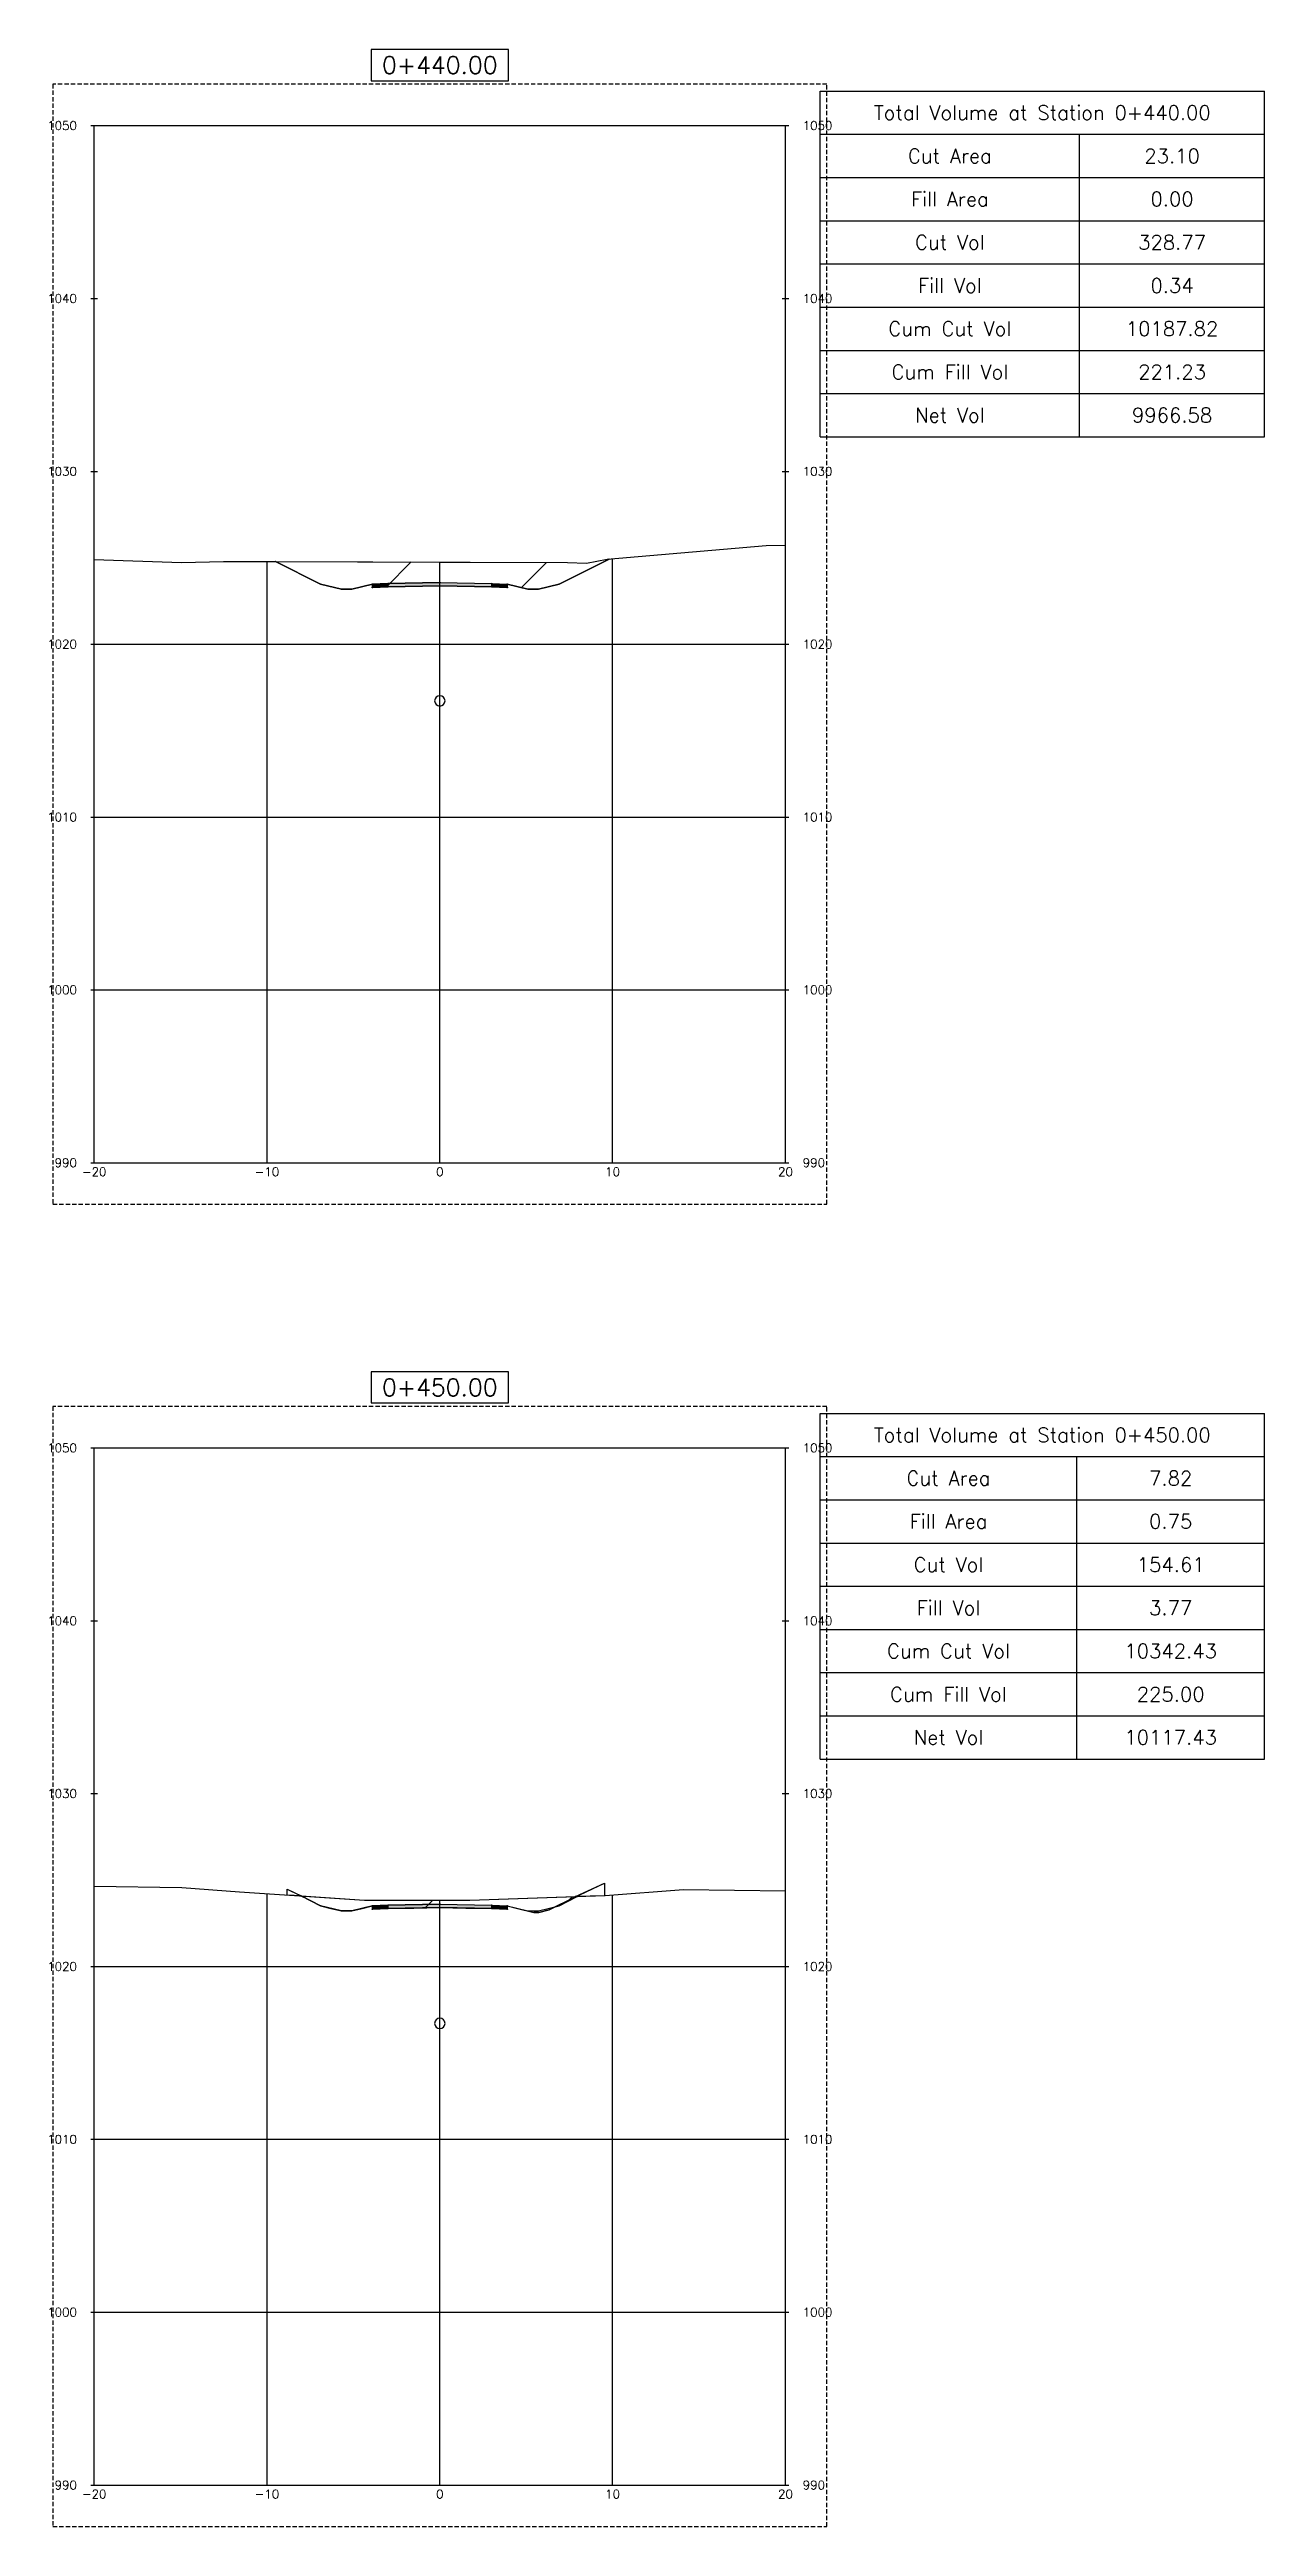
# Model space of a CAD drawing. Header units: metres. Extents: x 517023 to 519141, y 3924953 to 3927827.
# Drawn here: x 518652.9 to 518723.2, y 3925511.7 to 3925655 of the extents above; entities that cross this region are included whole.
import ezdxf

# ---------------------------------------------------------------- set-up
doc = ezdxf.new("R2010")
doc.units = ezdxf.units.M
doc.linetypes.add('DASHED2', pattern=[0.375, 0.25, -0.125])
for name, color, linetype in [('C-ANNO-TABL', 1, 'Continuous'), ('C-ANNO-TABL-TEXT', 150, 'Continuous'), ('C-ANNO-TABL-TITL', 150, 'Continuous'), ('C-ANNO-TABL-TTBL', 5, 'Continuous'), ('C-ROAD-CORR', 5, 'Continuous'), ('C-ROAD-CORR-PATT', 150, 'Continuous'), ('C-ROAD-LINK', 150, 'Continuous'), ('C-ROAD-MARK', 212, 'Continuous'), ('C-ROAD-PROF-TTLB', 5, 'Continuous'), ('C-ROAD-SECT', 7, 'Continuous'), ('C-ROAD-SECT-GRID', 7, 'Continuous'), ('C-ROAD-SECT-TEXT', 92, 'Continuous'), ('C-ROAD-SECT-TICK', 7, 'Continuous'), ('C-ROAD-SECT-TITL', 92, 'Continuous'), ('C-ROAD-SHAP', 32, 'Continuous'), ('C-ROAD-SHAP-PATT', 7, 'Continuous'), ('C-STRM-PIPE', 170, 'Continuous')]:
    doc.layers.add(name, color=color, linetype=linetype)
doc.layers.add('C-ROAD-SECT-BUFR', color=6, linetype='DASHED2', plot=False)
doc.styles.get("Standard").update_dxf_attribs({"font": 'simplex.shx'})

msp = doc.modelspace()

# ---------------------------------------------------------------- texts
at = {"layer": 'C-ANNO-TABL-TEXT', "color": 150, "linetype": 'Continuous', "lineweight": -3, "char_height": 0.833, "attachment_point": 5}
for s, insert in [('23.10', (518717.84, 3925648.89)), ('0.00', (518717.84, 3925646.39)), ('328.77', (518717.84, 3925643.89)), ('0.34', (518717.84, 3925641.39)), ('10187.82', (518717.84, 3925638.89)), ('221.23', (518717.84, 3925636.39)), ('9966.58', (518717.84, 3925633.89)), ('7.82', (518717.76, 3925572.39)), ('0.75', (518717.76, 3925569.89)), ('154.61', (518717.76, 3925567.39)), ('3.77', (518717.76, 3925564.89)), ('10342.43', (518717.76, 3925562.39)), ('225.00', (518717.76, 3925559.89)), ('10117.43', (518717.76, 3925557.39))]:
    msp.add_mtext(s, dxfattribs=dict(at, insert=insert))
at = {"layer": 'C-ANNO-TABL-TITL', "color": 150, "linetype": 'Continuous', "lineweight": -3, "attachment_point": 5}
for s, insert, char_height in [('Total Volume at Station 0+440.00', (518710.33, 3925651.39), 0.8333), ('Cut Area', (518704.98, 3925648.89), 0.833), ('Fill Area', (518704.98, 3925646.39), 0.833), ('Cut Vol', (518704.98, 3925643.89), 0.833), ('Fill Vol', (518704.98, 3925641.39), 0.833), ('Cum Cut Vol', (518704.98, 3925638.89), 0.8333), ('Cum Fill Vol', (518704.98, 3925636.39), 0.8333), ('Net Vol', (518704.98, 3925633.89), 0.833), ('Total Volume at Station 0+450.00', (518710.33, 3925574.89), 0.8333), ('Cut Area', (518704.9, 3925572.39), 0.833), ('Fill Area', (518704.9, 3925569.89), 0.833), ('Cut Vol', (518704.9, 3925567.39), 0.833), ('Fill Vol', (518704.9, 3925564.89), 0.833), ('Cum Cut Vol', (518704.9, 3925562.39), 0.8333), ('Cum Fill Vol', (518704.9, 3925559.89), 0.8333), ('Net Vol', (518704.9, 3925557.39), 0.833)]:
    msp.add_mtext(s, dxfattribs=dict(at, insert=insert, char_height=char_height))
at = {"layer": 'C-ROAD-SECT-TEXT', "color": 92, "linetype": 'Continuous', "lineweight": -3, "char_height": 0.5}
for s, insert, attachment_point in [('1050', (518654.47, 3925650.64), 6), ('1050', (518696.47, 3925650.64), 4), ('1040', (518654.47, 3925640.64), 6), ('1040', (518696.47, 3925640.64), 4), ('1030', (518654.47, 3925630.64), 6), ('1030', (518696.47, 3925630.64), 4), ('1020', (518654.47, 3925620.64), 6), ('1020', (518696.47, 3925620.64), 4), ('1010', (518654.47, 3925610.64), 6), ('1010', (518696.47, 3925610.64), 4), ('1000', (518654.47, 3925600.64), 6), ('1000', (518696.47, 3925600.64), 4), ('990', (518654.47, 3925590.64), 6), ('{\\C3;-20}', (518655.47, 3925590.37), 2), ('{\\C3;-10}', (518665.47, 3925590.37), 2), ('{\\C3;0}', (518675.47, 3925590.37), 2), ('{\\C3;10}', (518685.47, 3925590.37), 2), ('{\\C3;20}', (518695.47, 3925590.37), 2), ('990', (518696.47, 3925590.64), 4), ('1050', (518654.47, 3925574.14), 6), ('1050', (518696.47, 3925574.14), 4), ('1040', (518654.47, 3925564.14), 6), ('1040', (518696.47, 3925564.14), 4), ('1030', (518654.47, 3925554.14), 6), ('1030', (518696.47, 3925554.14), 4), ('1020', (518654.47, 3925544.14), 6), ('1020', (518696.47, 3925544.14), 4), ('1010', (518654.47, 3925534.14), 6), ('1010', (518696.47, 3925534.14), 4), ('1000', (518654.47, 3925524.14), 6), ('1000', (518696.47, 3925524.14), 4), ('990', (518654.47, 3925514.14), 6), ('990', (518696.47, 3925514.14), 4), ('{\\C3;-20}', (518655.47, 3925513.87), 2), ('{\\C3;-10}', (518665.47, 3925513.87), 2), ('{\\C3;0}', (518675.47, 3925513.87), 2), ('{\\C3;10}', (518685.47, 3925513.87), 2), ('{\\C3;20}', (518695.47, 3925513.87), 2)]:
    msp.add_mtext(s, dxfattribs=dict(at, insert=insert, attachment_point=attachment_point))
at = {"layer": 'C-ROAD-SECT-TITL', "color": 92, "linetype": 'Continuous', "lineweight": -3, "char_height": 1, "attachment_point": 8}
for s, insert in [('0+440.00', (518675.47, 3925653.64)), ('0+450.00', (518675.47, 3925577.14))]:
    msp.add_mtext(s, dxfattribs=dict(at, insert=insert))

# ---------------------------------------------------------------- hatches: boundary and pattern name
at = {"layer": 'C-ROAD-CORR-PATT', "linetype": 'Continuous', "lineweight": -3}
h = msp.add_hatch(dxfattribs=at)
h.set_pattern_fill('ANSI31', color=1, scale=1.75, style=0)
h.set_pattern_definition([(45, (518665.9707, 3925625.417), (-3.9289, 3.9289), [])])
h.paths.add_polyline_path([(518665.97, 3925625.42), (518682.86, 3925625.37), (518683.96, 3925625.32), (518685.15, 3925625.55), (518685.26, 3925625.56), (518682.37, 3925624.12), (518681.17, 3925623.82), (518680.57, 3925623.82), (518679.37, 3925624.12), (518679.37, 3925623.92), (518678.47, 3925623.95), (518675.47, 3925624.01), (518672.47, 3925623.95), (518671.57, 3925623.92), (518671.57, 3925624.12), (518670.37, 3925623.82), (518669.77, 3925623.82), (518668.57, 3925624.12)])
h = msp.add_hatch(dxfattribs=at)
h.set_pattern_fill('ANSI31', color=3, scale=1.75, style=0)
h.set_pattern_definition([(45, (518683.312, 3925548.1764), (-3.9289, 3.9289), [])])
h.paths.add_polyline_path([(518683.31, 3925548.18), (518684.99, 3925548.96), (518684.99, 3925548.23)])
h.paths.add_polyline_path([(518666.64, 3925548.27), (518666.64, 3925548.62), (518667.45, 3925548.22)])
h = msp.add_hatch(dxfattribs=at)
h.set_pattern_fill('ANSI31', color=1, scale=1.75, style=0)
h.set_pattern_definition([(45, (518667.446, 3925548.217), (-3.9289, 3.9289), [])])
h.paths.add_polyline_path([(518667.45, 3925548.22), (518671.11, 3925547.98), (518677.2, 3925547.97), (518683.31, 3925548.18), (518683.24, 3925548.14), (518681.8, 3925547.42), (518681.2, 3925547.27), (518680.9, 3925547.27), (518679.97, 3925547.5), (518679.37, 3925547.65), (518679.37, 3925547.45), (518678.47, 3925547.49), (518675.47, 3925547.55), (518672.47, 3925547.49), (518672.02, 3925547.47), (518671.57, 3925547.45), (518671.57, 3925547.65), (518670.37, 3925547.35), (518669.77, 3925547.35), (518668.57, 3925547.65)])
at = {"layer": 'C-ROAD-SHAP-PATT', "linetype": 'Continuous', "lineweight": -3}
for points in [[(518672.47, 3925624.15), (518671.57, 3925624.12), (518671.57, 3925623.92), (518672.47, 3925623.95)], [(518675.47, 3925624.21), (518672.47, 3925624.15), (518672.47, 3925623.95), (518675.47, 3925624.01)], [(518675.47, 3925624.21), (518678.47, 3925624.15), (518678.47, 3925623.95), (518675.47, 3925624.01)], [(518678.47, 3925624.15), (518679.37, 3925624.12), (518679.37, 3925623.92), (518678.47, 3925623.95)], [(518672.47, 3925547.69), (518671.57, 3925547.65), (518671.57, 3925547.45), (518672.47, 3925547.49)], [(518675.47, 3925547.75), (518672.47, 3925547.69), (518672.47, 3925547.49), (518675.47, 3925547.55)], [(518675.47, 3925547.75), (518678.47, 3925547.69), (518678.47, 3925547.49), (518675.47, 3925547.55)], [(518678.47, 3925547.69), (518679.37, 3925547.65), (518679.37, 3925547.45), (518678.47, 3925547.49)]]:
    msp.add_hatch(color=7, dxfattribs=at).paths.add_polyline_path(points)

# ---------------------------------------------------------------- linework, layer by layer
at = {"layer": 'C-ANNO-TABL', "color": 1, "linetype": 'Continuous', "lineweight": -3}
for p, q in [((518697.47, 3925650.14), (518723.19, 3925650.14)), ((518712.49, 3925632.64), (518712.49, 3925650.14)), ((518697.47, 3925647.64), (518723.19, 3925647.64)), ((518697.47, 3925645.14), (518723.19, 3925645.14)), ((518697.47, 3925642.64), (518723.19, 3925642.64)), ((518697.47, 3925640.14), (518723.19, 3925640.14)), ((518697.47, 3925637.64), (518723.19, 3925637.64)), ((518697.47, 3925635.14), (518723.19, 3925635.14)), ((518697.47, 3925573.64), (518723.19, 3925573.64)), ((518712.33, 3925556.14), (518712.33, 3925573.64)), ((518697.47, 3925571.14), (518723.19, 3925571.14)), ((518697.47, 3925568.64), (518723.19, 3925568.64)), ((518697.47, 3925566.14), (518723.19, 3925566.14)), ((518697.47, 3925563.64), (518723.19, 3925563.64)), ((518697.47, 3925561.14), (518723.19, 3925561.14)), ((518697.47, 3925558.64), (518723.19, 3925558.64))]:
    msp.add_line(p, q, dxfattribs=at)
at = {"layer": 'C-ANNO-TABL-TTBL', "color": 5, "linetype": 'Continuous', "lineweight": -3}
for p, q in [((518697.47, 3925652.64), (518723.19, 3925652.64)), ((518697.47, 3925632.64), (518697.47, 3925652.64)), ((518723.19, 3925632.64), (518723.19, 3925652.64)), ((518697.47, 3925632.64), (518723.19, 3925632.64)), ((518697.47, 3925576.14), (518723.19, 3925576.14)), ((518697.47, 3925556.14), (518697.47, 3925576.14)), ((518723.19, 3925556.14), (518723.19, 3925576.14)), ((518697.47, 3925556.14), (518723.19, 3925556.14))]:
    msp.add_line(p, q, dxfattribs=at)
at = {"layer": 'C-ROAD-CORR', "color": 1, "linetype": 'Continuous', "lineweight": -3}
for p, q in [((518665.97, 3925625.42), (518682.86, 3925625.37)), ((518668.57, 3925624.12), (518665.97, 3925625.42)), ((518685.26, 3925625.56), (518682.37, 3925624.12)), ((518682.86, 3925625.37), (518683.96, 3925625.32)), ((518683.96, 3925625.32), (518685.15, 3925625.55)), ((518685.15, 3925625.55), (518685.26, 3925625.56)), ((518669.77, 3925623.82), (518668.57, 3925624.12)), ((518670.37, 3925623.82), (518669.77, 3925623.82)), ((518671.57, 3925624.12), (518670.37, 3925623.82)), ((518671.57, 3925623.92), (518671.57, 3925624.12)), ((518672.47, 3925623.95), (518671.57, 3925623.92)), ((518675.47, 3925624.01), (518672.47, 3925623.95)), ((518678.47, 3925623.95), (518675.47, 3925624.01)), ((518679.37, 3925623.92), (518678.47, 3925623.95)), ((518680.57, 3925623.82), (518679.37, 3925624.12)), ((518679.37, 3925624.12), (518679.37, 3925623.92)), ((518681.17, 3925623.82), (518680.57, 3925623.82)), ((518682.37, 3925624.12), (518681.17, 3925623.82)), ((518667.45, 3925548.22), (518671.11, 3925547.98)), ((518668.57, 3925547.65), (518667.45, 3925548.22)), ((518669.77, 3925547.35), (518668.57, 3925547.65)), ((518670.37, 3925547.35), (518669.77, 3925547.35)), ((518671.57, 3925547.65), (518670.37, 3925547.35)), ((518671.11, 3925547.98), (518677.2, 3925547.97)), ((518671.57, 3925547.45), (518671.57, 3925547.65)), ((518671.57, 3925547.45), (518672.47, 3925547.49)), ((518675.47, 3925547.55), (518672.47, 3925547.49)), ((518678.47, 3925547.49), (518675.47, 3925547.55)), ((518677.2, 3925547.97), (518683.31, 3925548.18)), ((518679.37, 3925547.45), (518678.47, 3925547.49)), ((518679.37, 3925547.65), (518680.9, 3925547.27)), ((518679.37, 3925547.65), (518679.37, 3925547.45)), ((518681.8, 3925547.42), (518681.2, 3925547.27)), ((518683.24, 3925548.14), (518681.8, 3925547.42)), ((518683.31, 3925548.18), (518683.24, 3925548.14)), ((518681.2, 3925547.27), (518680.9, 3925547.27))]:
    msp.add_line(p, q, dxfattribs=at)
at = {"layer": 'C-ROAD-CORR', "color": 3, "linetype": 'Continuous', "lineweight": -3}
for p, q in [((518683.31, 3925548.18), (518684.99, 3925548.96)), ((518684.99, 3925548.96), (518684.99, 3925548.23)), ((518666.64, 3925548.27), (518666.64, 3925548.62)), ((518666.64, 3925548.62), (518667.45, 3925548.22)), ((518667.45, 3925548.22), (518666.64, 3925548.27)), ((518684.99, 3925548.23), (518683.31, 3925548.18))]:
    msp.add_line(p, q, dxfattribs=at)
at = {"layer": 'C-ROAD-LINK', "color": 150, "linetype": 'Continuous', "lineweight": -3}
for p, q in [((518665.97, 3925625.42), (518668.57, 3925624.12)), ((518682.37, 3925624.12), (518685.26, 3925625.56)), ((518668.57, 3925624.12), (518669.77, 3925623.82)), ((518669.77, 3925623.82), (518670.37, 3925623.82)), ((518670.37, 3925623.82), (518671.57, 3925624.12)), ((518671.57, 3925624.12), (518672.47, 3925624.15)), ((518671.57, 3925624.12), (518671.57, 3925623.92)), ((518671.57, 3925623.92), (518672.47, 3925623.95)), ((518672.47, 3925624.15), (518675.47, 3925624.21)), ((518672.47, 3925624.15), (518672.47, 3925623.95)), ((518672.47, 3925623.95), (518672.47, 3925624.15)), ((518672.47, 3925623.95), (518675.47, 3925624.01)), ((518675.47, 3925624.21), (518678.47, 3925624.15)), ((518675.47, 3925624.01), (518675.47, 3925624.21)), ((518675.47, 3925624.01), (518678.47, 3925623.95)), ((518678.47, 3925624.15), (518678.47, 3925623.95)), ((518678.47, 3925624.15), (518679.37, 3925624.12)), ((518678.47, 3925623.95), (518678.47, 3925624.15)), ((518678.47, 3925623.95), (518679.37, 3925623.92)), ((518679.37, 3925624.12), (518679.37, 3925623.92)), ((518679.37, 3925624.12), (518680.57, 3925623.82)), ((518680.57, 3925623.82), (518681.17, 3925623.82)), ((518681.17, 3925623.82), (518682.37, 3925624.12)), ((518667.45, 3925548.22), (518668.57, 3925547.65)), ((518668.57, 3925547.65), (518669.77, 3925547.35)), ((518669.77, 3925547.35), (518670.37, 3925547.35)), ((518670.37, 3925547.35), (518671.57, 3925547.65)), ((518671.57, 3925547.65), (518672.47, 3925547.69)), ((518671.57, 3925547.65), (518671.57, 3925547.45)), ((518671.57, 3925547.45), (518672.47, 3925547.49)), ((518672.47, 3925547.69), (518675.47, 3925547.75)), ((518672.47, 3925547.69), (518672.47, 3925547.49)), ((518672.47, 3925547.49), (518672.47, 3925547.69)), ((518672.47, 3925547.49), (518675.47, 3925547.55)), ((518675.47, 3925547.75), (518678.47, 3925547.69)), ((518675.47, 3925547.55), (518675.47, 3925547.75)), ((518675.47, 3925547.55), (518678.47, 3925547.49)), ((518678.47, 3925547.69), (518678.47, 3925547.49)), ((518678.47, 3925547.69), (518679.37, 3925547.65)), ((518678.47, 3925547.49), (518678.47, 3925547.69)), ((518678.47, 3925547.49), (518679.37, 3925547.45)), ((518679.37, 3925547.65), (518679.37, 3925547.45)), ((518679.37, 3925547.65), (518680.57, 3925547.35)), ((518680.57, 3925547.35), (518681.17, 3925547.35)), ((518681.17, 3925547.35), (518682.37, 3925547.65)), ((518682.37, 3925547.65), (518683.42, 3925548.18))]:
    msp.add_line(p, q, dxfattribs=at)
at = {"layer": 'C-ROAD-MARK', "color": 212, "linetype": 'Continuous', "lineweight": -3}
for centre in [(518665.97, 3925625.42), (518685.26, 3925625.56), (518668.57, 3925624.12), (518669.77, 3925623.82), (518670.37, 3925623.82), (518671.57, 3925624.12), (518671.57, 3925623.92), (518672.47, 3925624.15), (518672.47, 3925623.95), (518675.47, 3925624.21), (518675.47, 3925624.01), (518678.47, 3925624.15), (518678.47, 3925623.95), (518679.37, 3925624.12), (518679.37, 3925623.92), (518680.57, 3925623.82), (518681.17, 3925623.82), (518682.37, 3925624.12), (518667.45, 3925548.22), (518668.57, 3925547.65), (518669.77, 3925547.35), (518670.37, 3925547.35), (518671.57, 3925547.65), (518671.57, 3925547.45), (518672.47, 3925547.69), (518672.47, 3925547.49), (518675.47, 3925547.75), (518675.47, 3925547.55), (518678.47, 3925547.69), (518678.47, 3925547.49), (518679.37, 3925547.65), (518679.37, 3925547.45), (518680.57, 3925547.35), (518681.17, 3925547.35), (518682.37, 3925547.65), (518683.42, 3925548.18)]:
    msp.add_circle(centre, 0.015, dxfattribs=at)
at = {"layer": 'C-ROAD-PROF-TTLB', "color": 5, "linetype": 'Continuous', "lineweight": -3}
for p, q in [((518655.47, 3925590.64), (518655.47, 3925650.64)), ((518655.47, 3925650.64), (518695.47, 3925650.64)), ((518695.47, 3925590.64), (518695.47, 3925650.64)), ((518655.47, 3925590.64), (518695.47, 3925590.64)), ((518655.47, 3925514.14), (518655.47, 3925574.14)), ((518655.47, 3925574.14), (518695.47, 3925574.14)), ((518695.47, 3925514.14), (518695.47, 3925574.14)), ((518655.47, 3925514.14), (518695.47, 3925514.14))]:
    msp.add_line(p, q, dxfattribs=at)
at = {"layer": 'C-ROAD-SECT', "color": 7, "linetype": 'Continuous', "lineweight": -3}
for points in [[(518655.47, 3925625.53), (518660.52, 3925625.37), (518662.95, 3925625.43), (518663.77, 3925625.43), (518665.94, 3925625.42), (518675.47, 3925625.39), (518682.86, 3925625.37), (518683.96, 3925625.32), (518685.15, 3925625.55), (518694.36, 3925626.34), (518695.47, 3925626.37)], [(518665.97, 3925625.42), (518668.57, 3925624.12), (518669.77, 3925623.82), (518670.37, 3925623.82), (518671.57, 3925624.12), (518671.57, 3925623.92), (518672.47, 3925623.95), (518675.47, 3925624.01), (518678.47, 3925623.95), (518679.37, 3925623.92), (518679.37, 3925624.12), (518680.57, 3925623.82), (518681.17, 3925623.82), (518682.37, 3925624.12), (518685.26, 3925625.56)], [(518655.47, 3925548.79), (518660.55, 3925548.7), (518663.87, 3925548.45), (518671.11, 3925547.98), (518675.47, 3925547.97), (518677.2, 3925547.97), (518685.03, 3925548.24), (518689.56, 3925548.6), (518695.47, 3925548.51)], [(518666.64, 3925548.62), (518667.94, 3925547.97), (518668.57, 3925547.65), (518669.17, 3925547.5), (518669.77, 3925547.35), (518670.07, 3925547.35), (518670.37, 3925547.35), (518670.97, 3925547.5), (518671.57, 3925547.65), (518671.57, 3925547.55), (518671.57, 3925547.45), (518672.02, 3925547.47), (518672.47, 3925547.49), (518673.97, 3925547.52), (518675.47, 3925547.55), (518676.97, 3925547.52), (518678.47, 3925547.49), (518678.92, 3925547.47), (518679.37, 3925547.45), (518679.37, 3925547.55), (518679.37, 3925547.65), (518679.97, 3925547.5), (518680.9, 3925547.27), (518681.2, 3925547.27), (518681.8, 3925547.42), (518683.24, 3925548.14), (518684.99, 3925548.96)]]:
    msp.add_lwpolyline(points, dxfattribs=at)
at = {"layer": 'C-ROAD-SECT-BUFR', "color": 6, "linetype": 'DASHED2', "lineweight": -3}
for p, q in [((518697.87, 3925653.04), (518653.07, 3925653.04)), ((518653.07, 3925653.04), (518653.07, 3925588.24)), ((518697.87, 3925588.24), (518697.87, 3925653.04)), ((518653.07, 3925588.24), (518697.87, 3925588.24)), ((518697.87, 3925576.54), (518653.07, 3925576.54)), ((518653.07, 3925576.54), (518653.07, 3925511.74)), ((518697.87, 3925511.74), (518697.87, 3925576.54)), ((518653.07, 3925511.74), (518697.87, 3925511.74))]:
    msp.add_line(p, q, dxfattribs=at)
at = {"layer": 'C-ROAD-SECT-GRID', "color": 7, "linetype": 'Continuous', "lineweight": -3}
for p, q in [((518695.47, 3925590.64), (518695.47, 3925626.37)), ((518655.47, 3925590.64), (518655.47, 3925625.53)), ((518665.47, 3925590.64), (518665.47, 3925625.42)), ((518675.47, 3925590.64), (518675.47, 3925625.39)), ((518685.47, 3925590.64), (518685.47, 3925625.58)), ((518655.47, 3925620.64), (518695.47, 3925620.64)), ((518655.47, 3925610.64), (518695.47, 3925610.64)), ((518655.47, 3925600.64), (518695.47, 3925600.64)), ((518655.47, 3925590.64), (518695.47, 3925590.64)), ((518655.47, 3925514.14), (518655.47, 3925548.79)), ((518665.47, 3925514.14), (518665.47, 3925548.35)), ((518675.47, 3925514.14), (518675.47, 3925547.97)), ((518685.47, 3925514.14), (518685.47, 3925548.27)), ((518695.47, 3925514.14), (518695.47, 3925548.51)), ((518655.47, 3925544.14), (518695.47, 3925544.14)), ((518655.47, 3925534.14), (518695.47, 3925534.14)), ((518655.47, 3925524.14), (518695.47, 3925524.14)), ((518655.47, 3925514.14), (518695.47, 3925514.14))]:
    msp.add_line(p, q, dxfattribs=at)
at = {"layer": 'C-ROAD-SECT-TICK', "color": 7, "linetype": 'Continuous', "lineweight": -3}
for p, q in [((518655.27, 3925650.64), (518655.67, 3925650.64)), ((518695.27, 3925650.64), (518695.67, 3925650.64)), ((518655.27, 3925640.64), (518655.67, 3925640.64)), ((518695.27, 3925640.64), (518695.67, 3925640.64)), ((518655.27, 3925630.64), (518655.67, 3925630.64)), ((518695.27, 3925630.64), (518695.67, 3925630.64)), ((518655.27, 3925620.64), (518655.67, 3925620.64)), ((518695.27, 3925620.64), (518695.67, 3925620.64)), ((518655.27, 3925610.64), (518655.67, 3925610.64)), ((518695.27, 3925610.64), (518695.67, 3925610.64)), ((518655.27, 3925600.64), (518655.67, 3925600.64)), ((518695.27, 3925600.64), (518695.67, 3925600.64)), ((518655.27, 3925590.64), (518655.67, 3925590.64)), ((518695.27, 3925590.64), (518695.67, 3925590.64)), ((518655.27, 3925574.14), (518655.67, 3925574.14)), ((518695.27, 3925574.14), (518695.67, 3925574.14)), ((518655.27, 3925564.14), (518655.67, 3925564.14)), ((518695.27, 3925564.14), (518695.67, 3925564.14)), ((518655.27, 3925554.14), (518655.67, 3925554.14)), ((518695.27, 3925554.14), (518695.67, 3925554.14)), ((518655.27, 3925544.14), (518655.67, 3925544.14)), ((518695.27, 3925544.14), (518695.67, 3925544.14)), ((518655.27, 3925534.14), (518655.67, 3925534.14)), ((518695.27, 3925534.14), (518695.67, 3925534.14)), ((518655.27, 3925524.14), (518655.67, 3925524.14)), ((518695.27, 3925524.14), (518695.67, 3925524.14)), ((518655.27, 3925514.14), (518655.67, 3925514.14)), ((518695.27, 3925514.14), (518695.67, 3925514.14))]:
    msp.add_line(p, q, dxfattribs=at)
at = {"layer": 'C-ROAD-SECT-TITL', "color": 92, "linetype": 'Continuous', "lineweight": -3}
for points in [[(518671.5, 3925653.24), (518679.44, 3925653.24), (518679.44, 3925655.04), (518671.5, 3925655.04)], [(518671.5, 3925576.74), (518679.44, 3925576.74), (518679.44, 3925578.54), (518671.5, 3925578.54)]]:
    msp.add_3dface(points, dxfattribs=at)
at = {"layer": 'C-ROAD-SHAP', "color": 32, "linetype": 'Continuous', "lineweight": -3}
for p, q in [((518672.47, 3925624.15), (518671.57, 3925624.12)), ((518671.57, 3925624.12), (518671.57, 3925623.92)), ((518671.57, 3925623.92), (518672.47, 3925623.95)), ((518675.47, 3925624.21), (518672.47, 3925624.15)), ((518672.47, 3925624.15), (518672.47, 3925623.95)), ((518672.47, 3925623.95), (518672.47, 3925624.15)), ((518672.47, 3925623.95), (518675.47, 3925624.01)), ((518675.47, 3925624.21), (518678.47, 3925624.15)), ((518675.47, 3925624.01), (518675.47, 3925624.21)), ((518678.47, 3925623.95), (518675.47, 3925624.01)), ((518678.47, 3925624.15), (518678.47, 3925623.95)), ((518678.47, 3925624.15), (518679.37, 3925624.12)), ((518678.47, 3925623.95), (518678.47, 3925624.15)), ((518679.37, 3925623.92), (518678.47, 3925623.95)), ((518679.37, 3925624.12), (518679.37, 3925623.92)), ((518672.47, 3925547.69), (518671.57, 3925547.65)), ((518671.57, 3925547.65), (518671.57, 3925547.45)), ((518671.57, 3925547.45), (518672.47, 3925547.49)), ((518675.47, 3925547.75), (518672.47, 3925547.69)), ((518672.47, 3925547.69), (518672.47, 3925547.49)), ((518672.47, 3925547.49), (518672.47, 3925547.69)), ((518672.47, 3925547.49), (518675.47, 3925547.55)), ((518675.47, 3925547.75), (518678.47, 3925547.69)), ((518675.47, 3925547.55), (518675.47, 3925547.75)), ((518678.47, 3925547.49), (518675.47, 3925547.55)), ((518678.47, 3925547.69), (518678.47, 3925547.49)), ((518678.47, 3925547.69), (518679.37, 3925547.65)), ((518678.47, 3925547.49), (518678.47, 3925547.69)), ((518679.37, 3925547.45), (518678.47, 3925547.49)), ((518679.37, 3925547.65), (518679.37, 3925547.45))]:
    msp.add_line(p, q, dxfattribs=at)
at = {"layer": 'C-STRM-PIPE', "color": 170, "linetype": 'Continuous', "lineweight": -3}
for centre, start, end in [((518675.47, 3925617.36), 0, 180), ((518675.47, 3925617.36), 180, 0), ((518675.47, 3925540.85), 0, 180), ((518675.47, 3925540.85), 180, 0)]:
    msp.add_arc(centre, 0.3, start, end, dxfattribs=at)

msp.set_redraw_order([(e.dxf.handle, doc.entitydb.next_handle()) for e in msp.query("TEXT MTEXT ATTDEF DIMENSION ARC_DIMENSION")])  # texts and dimensions are drawn at this point

doc.saveas('drawing.dxf')
